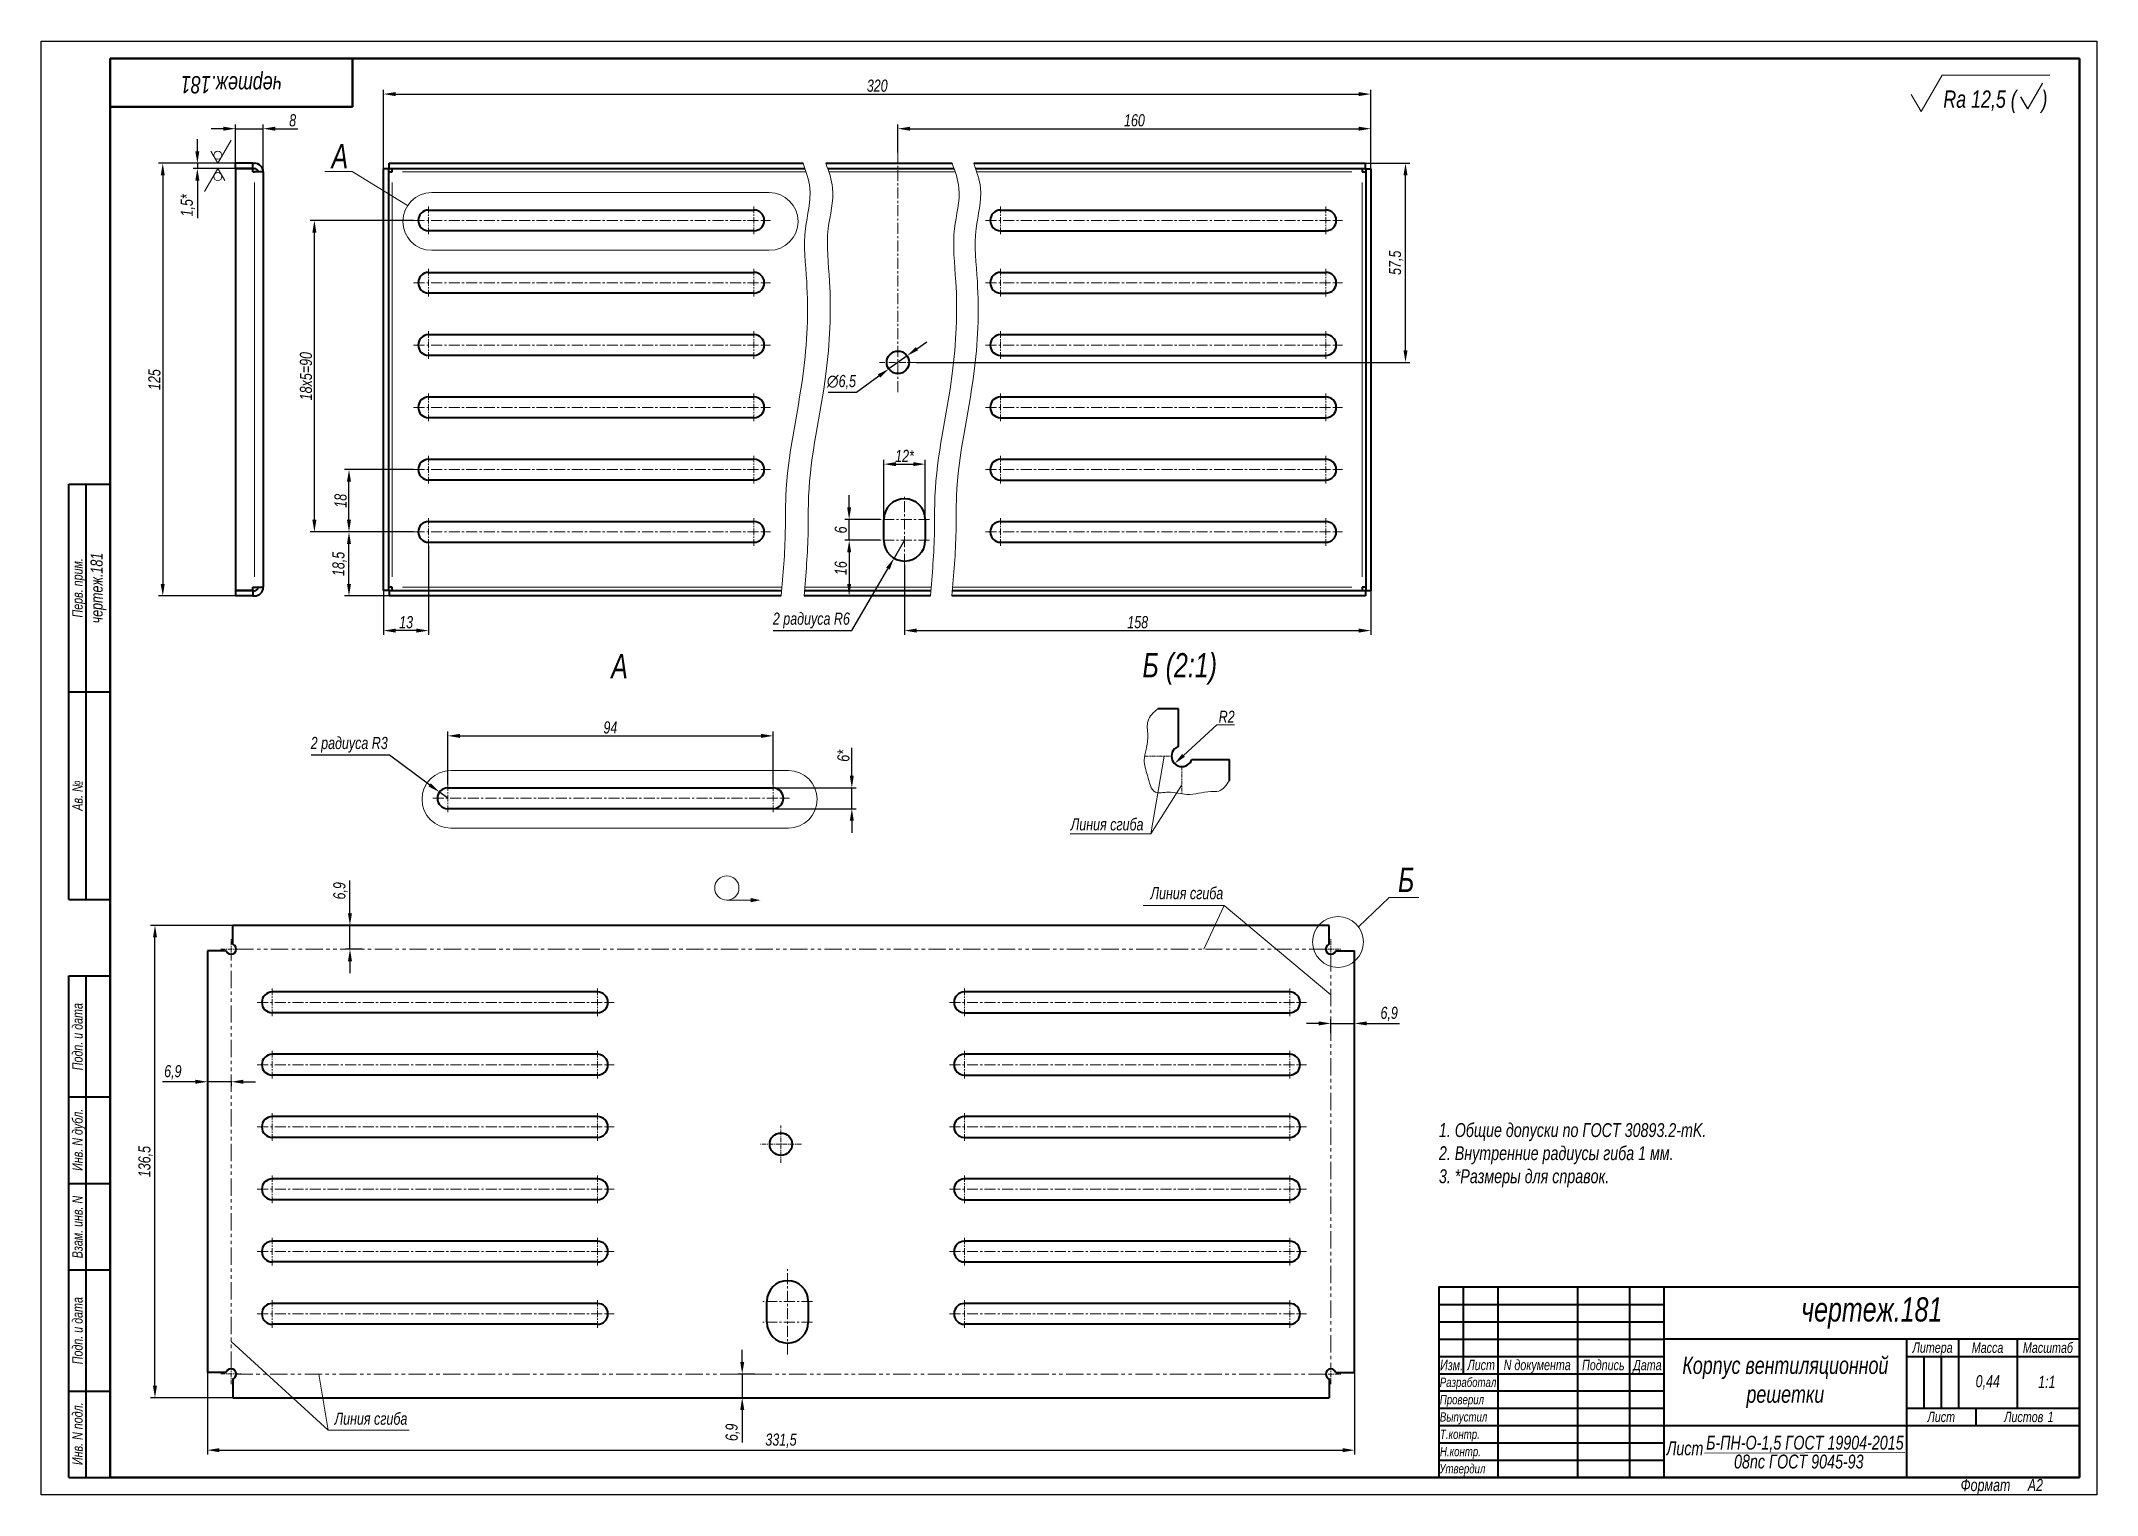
# Model space of a CAD drawing. Header units: millimetres. Extents: x 24199 to 24793, y 2132 to 2552.
import ezdxf

# ---------------------------------------------------------------- set-up
doc = ezdxf.new("R2010")
doc.units = ezdxf.units.MM
doc.linetypes.add('LT_04', pattern=[20, 10, -2, 2, -2, 2, -2])
doc.linetypes.add('LT_08', pattern=[10.16, 6.35, -1.27, 1.27, -1.27])
for name, color, linetype, lineweight in [('Layer_01', 3, 'Continuous', 13), ('Layer_02', 5, 'LT_04', 13), ('Layer_03', 7, 'Continuous', 40), ('Layer_05', 7, 'Continuous', 40), ('Layer_08', 1, 'Continuous', 15), ('Layer_09', 6, 'Continuous', 15), ('Layer_11', 6, 'Continuous', 15), ('Layer_17', 7, 'Continuous', 50)]:
    doc.layers.add(name, color=color, linetype=linetype, lineweight=lineweight)
doc.styles.add('Style_01', font='ARIALNI.TTF', dxfattribs={"width": 0.9, "height": 3.5})
doc.dimstyles.new('DimStyle_05', dxfattribs={"dimtxt": 3.5, "dimasz": 3.5, "dimexe": 1.25, "dimexo": 0, "dimtad": 1, "dimdec": 1, "dimtxsty": 'Style_01', "dimcen": 0, "dimazin": 3, "dimtfac": 1, "dimtdec": 1, "dimtmove": 0, "dimatfit": 3})
doc.dimstyles.new('DimStyle_13', dxfattribs={"dimtxt": 3.5, "dimasz": 3.5, "dimexe": 1.25, "dimexo": 0, "dimtad": 1, "dimdec": 1, "dimtxsty": 'Style_01', "dimcen": 0, "dimazin": 3, "dimtfac": 1, "dimtdec": 1, "dimtmove": 0, "dimatfit": 3})

msp = doc.modelspace()

# ---------------------------------------------------------------- texts
at = {"layer": 'Layer_01', "style": 'Style_01', "width": 0.9}
for s, height, p in [('Rа 12,5 (     )', 5, (24748.16, 2532.51)), ('А', 7, (24282.44, 2515)), ('А', 7, (24363.26, 2367.68)), (' Б (2:1)', 7, (24514.75, 2367.95)), ('Б', 7, (24590.6, 2305.93)), ('1:1', 3.5, (24775.56, 2162.66))]:
    msp.add_text(s, height=height, dxfattribs=at).set_placement(p)
at = {"layer": 'Layer_01', "linetype": 'Continuous', "lineweight": 25, "style": 'Style_01', "width": 0.9}
msp.add_text('1', height=3, dxfattribs=at).set_placement((24778.31, 2152.8))
at = {"layer": 'Layer_01', "attachment_point": 5, "style": 'Style_01'}
for insert, char_height, width, rotation in [((24253.53, 2539.91), 5, 70, 180), ((24215.09, 2393.76), 3.5, 60, 90)]:
    msp.add_mtext('чертеж.181', dxfattribs=dict(at, insert=insert, char_height=char_height, width=width, rotation=rotation))
at = {"layer": 'Layer_01', "style": 'Style_01'}
for s, insert, char_height, width, attachment_point in [('Линия сгиба', (24517.06, 2323.69), 3.5, 195.1382, 9), ('Линия сгиба', (24519.07, 2307.35), 3.5, 195.1382, 1), ('чертеж.181', (24727.49, 2184.29), 7, 120.08, 5), ('\\pxsm1,t0.11429;Корпус вентиляционной \\Pрешетки', (24702.52, 2164.28), 5, 68.8018, 5), ('0,44', (24761.01, 2164.28), 3.5, 17.0113, 5), ('Линия сгиба', (24304.35, 2155.53), 3.5, 195.1382, 3), ('Лист', (24668.2, 2147.21), 4, 80.4604, 1), ('Б-ПН-О-1,5 ГОСТ 19904-2015 ', (24679.63, 2148.84), 4, 80.4604, 1), ('08пс ГОСТ 9045-93', (24687.69, 2143.39), 4, 80.4604, 1)]:
    msp.add_mtext(s, dxfattribs=dict(at, insert=insert, char_height=char_height, width=width, attachment_point=attachment_point))
at = {"layer": 'Layer_01', "insert": (24602.41, 2220.61), "char_height": 4, "attachment_point": 7, "style": 'Style_01'}
msp.add_mtext_dynamic_manual_height_columns('1. Общие допуски по ГОСТ 30893.2-mK.\\P2. Внутренние радиусы гиба 1 мм.\\P3. *Размеры для справок.', width=195.1382, gutter_width=17.5, heights=[-18.65], dxfattribs=at)
at = {"layer": 'Layer_08', "ltscale": 0.5, "insert": (24541.09, 2356.57), "char_height": 3.5, "attachment_point": 5, "style": 'Style_01'}
msp.add_mtext('\\A1;R2', dxfattribs=at)

# ---------------------------------------------------------------- blocks, each defined once
blk = doc.blocks.new('Block_18')
at = {"layer": 'Layer_05', "linetype": 'Continuous'}
for p, q in [((8, 172), (8, 292)), ((8, 292), (20, 292)), ((13, 172), (13, 292)), ((8, 232), (20, 232)), ((8, 172), (20, 172)), ((8, 5), (8, 150)), ((8, 150), (20, 150)), ((13, 5), (13, 150)), ((8, 115), (20, 115)), ((8, 90), (20, 90)), ((8, 65), (20, 65)), ((403.88, 55.03), (468.92, 55.03)), ((403.88, 50.03), (468.92, 50.03)), ((403.88, 45.03), (468.92, 45.03)), ((543.97, 40.02), (543.97, 25.01)), ((548.97, 40.02), (548.97, 25.01)), ((8, 30), (20, 30)), ((403.88, 30.02), (468.92, 30.02)), ((403.88, 25.01), (468.92, 25.01)), ((403.88, 20.01), (468.92, 20.01)), ((403.88, 15.01), (468.92, 15.01)), ((403.88, 10), (468.92, 10)), ((8, 5), (20, 5))]:
    blk.add_line(p, q, dxfattribs=at)
for points in [[(589, 60.04), (403.88, 60.04), (403.88, 5)], [(410.88, 60.04), (410.88, 35.02)], [(420.89, 60.04), (420.89, 5)], [(443.9, 60.04), (443.9, 5)], [(458.91, 60.04), (458.91, 5)], [(468.92, 60.04), (468.92, 5)], [(589, 45.03), (468.92, 45.03)], [(538.97, 45.03), (538.97, 5)], [(553.98, 45.03), (553.98, 25.01)], [(570.99, 45.03), (570.99, 25.01)], [(570.99, 45.03), (570.99, 25.01)], [(403.88, 40.02), (468.92, 40.02)], [(538.97, 40.02), (589, 40.02)], [(403.88, 35.02), (468.92, 35.02)], [(538.97, 25.01), (589, 25.01)], [(558.98, 25.01), (558.98, 20.01)], [(468.92, 20.01), (589, 20.01)]]:
    blk.add_lwpolyline(points, dxfattribs=at)
at = {"layer": 'Layer_17', "lineweight": 25}
for p, q in [((0, 0), (0, 420)), ((0, 420), (594, 420)), ((594, 420), (594, 0)), ((594, 0), (0, 0))]:
    blk.add_line(p, q, dxfattribs=at)
at = {"layer": 'Layer_17'}
for p, q in [((589, 415), (20, 415)), ((20, 415), (20, 5)), ((90, 415), (90, 401)), ((589, 5), (589, 415)), ((20, 401), (90, 401)), ((20, 5), (589, 5))]:
    blk.add_line(p, q, dxfattribs=at)
at = {"layer": 'Layer_05', "linetype": 'Continuous', "lineweight": 25, "style": 'Style_01', "width": 0.9}
for s, p in [('Перв. прим.', (12, 253.48)), ('Ав. №', (12, 197.66)), ('Подп. и дата', (12, 122.68)), ('Инв. N дубл.', (12, 93.62)), ('Взам. инв. N', (11.99, 68.36)), ('Подп. и дата', (12, 37.74)), ('Инв. N подл.', (12, 8.63))]:
    blk.add_text(s, height=3, rotation=90, dxfattribs=at).set_placement(p)
at = {"layer": 'Layer_05', "linetype": 'Continuous', "style": 'Style_01', "width": 0.9}
for s, height, p in [('Литера', 3, (540.74, 41.06)), ('Масса', 3, (557.86, 41.03)), ('Масштаб', 3, (572.63, 41.03)), ('Изм.', 3, (404.23, 36.02)), ('Лист', 3, (412.11, 36.04)), ('N документа', 3, (422.61, 36.04)), ('Подпись', 3, (445.26, 36.02)), ('Дата', 3, (460.05, 36.01)), ('Разработал', 2.7, (404.14, 31.18)), ('Проверил', 2.7, (404.15, 26.17)), ('Выпустил', 2.7, (404.16, 21.19)), ('Лист ', 3, (545.05, 21.04)), ('Листов ', 3, (567.21, 21.04)), ('Т.контр.', 2.7, (404.19, 16.17)), ('Н.контр.', 2.7, (404.19, 11.17)), ('Утвердил', 2.7, (404.01, 6.22))]:
    blk.add_text(s, height=height, dxfattribs=at).set_placement(p)
at = {"layer": 'Layer_05', "linetype": 'Continuous', "insert": (554.64, 4.59), "char_height": 3.5, "width": 32.9515, "attachment_point": 1, "style": 'Style_01'}
blk.add_mtext('Формат     А2', dxfattribs=at)
blk = doc.blocks.new('*D436')
at = {"layer": 'Defpoints', "color": 0, "ltscale": 0.5, "transparency": 16777216}
for p in [(24313.62, 2334.8), (24316.02, 2333.01)]:
    blk.add_point(p, dxfattribs=at)
at = {"layer": 'Layer_08', "color": 0, "lineweight": -2, "ltscale": 0.5, "transparency": 16777216}
for p, q in [((24276.54, 2345.54), (24299.21, 2345.54)), ((24299.21, 2345.54), (24310.81, 2336.89)), ((24316.02, 2333.01), (24313.62, 2334.8))]:
    blk.add_line(p, q, dxfattribs=at)
at = {"layer": 'Layer_08', "color": 0, "ltscale": 0.5, "transparency": 16777216}
blk.add_solid([(24311.16, 2337.36), (24310.46, 2336.43), (24313.62, 2334.8)], dxfattribs=at)
at = {"layer": 'Layer_08', "color": 0, "ltscale": 0.5, "transparency": 16777216, "insert": (24287.56, 2348.46), "char_height": 3.5, "attachment_point": 5, "style": 'Style_01'}
blk.add_mtext('\\A1;2 радиуса R3', dxfattribs=at)
blk = doc.blocks.new('*D437')
at = {"layer": 'Defpoints', "color": 0, "ltscale": 0.5, "transparency": 16777216}
for p in [(24410.02, 2351.05), (24316.02, 2336.99), (24410.02, 2336.99)]:
    blk.add_point(p, dxfattribs=at)
at = {"layer": 'Layer_08', "color": 0, "lineweight": -2, "ltscale": 0.5, "transparency": 16777216}
for p, q in [((24316.02, 2336.99), (24316.02, 2352.3)), ((24410.02, 2336.99), (24410.02, 2352.3)), ((24319.52, 2351.05), (24406.52, 2351.05))]:
    blk.add_line(p, q, dxfattribs=at)
at = {"layer": 'Layer_08', "color": 0, "ltscale": 0.5, "transparency": 16777216}
for points in [[(24319.52, 2351.63), (24319.52, 2350.46), (24316.02, 2351.05)], [(24406.52, 2351.63), (24406.52, 2350.46), (24410.02, 2351.05)]]:
    blk.add_solid(points, dxfattribs=at)
at = {"layer": 'Layer_08', "color": 0, "ltscale": 0.5, "transparency": 16777216, "insert": (24363.02, 2353.46), "char_height": 3.5, "attachment_point": 5, "style": 'Style_01'}
blk.add_mtext('\\A1;94', dxfattribs=at)
blk = doc.blocks.new('*D438')
at = {"layer": 'Defpoints', "color": 0, "ltscale": 0.5, "transparency": 16777216}
for p in [(24246.57, 2207.8), (24578.06, 2208.61), (24578.06, 2144.68)]:
    blk.add_point(p, dxfattribs=at)
at = {"layer": 'Layer_08', "color": 0, "lineweight": -2, "ltscale": 0.5, "transparency": 16777216}
for p, q in [((24246.57, 2207.8), (24246.57, 2143.43)), ((24578.06, 2208.61), (24578.06, 2143.43)), ((24250.07, 2144.68), (24574.56, 2144.68))]:
    blk.add_line(p, q, dxfattribs=at)
at = {"layer": 'Layer_08', "color": 0, "ltscale": 0.5, "transparency": 16777216}
for points in [[(24250.07, 2145.26), (24250.07, 2144.1), (24246.57, 2144.68)], [(24574.56, 2145.26), (24574.56, 2144.1), (24578.06, 2144.68)]]:
    blk.add_solid(points, dxfattribs=at)
at = {"layer": 'Layer_08', "color": 0, "ltscale": 0.5, "transparency": 16777216, "insert": (24412.31, 2147.41), "char_height": 3.5, "attachment_point": 5, "style": 'Style_01'}
blk.add_mtext('331,5', dxfattribs=at)
blk = doc.blocks.new('*D439')
at = {"layer": 'Defpoints', "color": 0, "ltscale": 0.5, "transparency": 16777216}
for p in [(24231.43, 2296.3), (24320.45, 2296.3), (24349.04, 2159.8)]:
    blk.add_point(p, dxfattribs=at)
at = {"layer": 'Layer_08', "color": 0, "lineweight": -2, "ltscale": 0.5, "transparency": 16777216}
for p, q in [((24320.45, 2296.3), (24230.18, 2296.3)), ((24231.43, 2163.3), (24231.43, 2292.8)), ((24349.04, 2159.8), (24230.18, 2159.8))]:
    blk.add_line(p, q, dxfattribs=at)
at = {"layer": 'Layer_08', "color": 0, "ltscale": 0.5, "transparency": 16777216}
for points in [[(24230.85, 2292.8), (24232.02, 2292.8), (24231.43, 2296.3)], [(24230.85, 2163.3), (24232.02, 2163.3), (24231.43, 2159.8)]]:
    blk.add_solid(points, dxfattribs=at)
at = {"layer": 'Layer_08', "color": 0, "ltscale": 0.5, "transparency": 16777216, "insert": (24228.7, 2228.05), "char_height": 3.5, "attachment_point": 5, "rotation": 90, "style": 'Style_01'}
blk.add_mtext('136,5', dxfattribs=at)
blk = doc.blocks.new('*D440')
at = {"layer": 'Defpoints', "color": 0, "ltscale": 0.5, "transparency": 16777216}
for p in [(24287.77, 2296.3), (24289.76, 2296.3), (24291.27, 2289.44)]:
    blk.add_point(p, dxfattribs=at)
at = {"layer": 'Layer_08', "color": 0, "lineweight": -2, "ltscale": 0.5, "transparency": 16777216}
for p, q in [((24287.77, 2299.8), (24287.77, 2309.25)), ((24289.76, 2296.3), (24286.52, 2296.3)), ((24287.77, 2289.44), (24287.77, 2296.3)), ((24291.27, 2289.44), (24286.52, 2289.44)), ((24287.77, 2285.94), (24287.77, 2282.44))]:
    blk.add_line(p, q, dxfattribs=at)
at = {"layer": 'Layer_08', "color": 0, "ltscale": 0.5, "transparency": 16777216}
for points in [[(24287.19, 2299.8), (24288.35, 2299.8), (24287.77, 2296.3)], [(24287.19, 2285.94), (24288.35, 2285.94), (24287.77, 2289.44)]]:
    blk.add_solid(points, dxfattribs=at)
at = {"layer": 'Layer_08', "color": 0, "ltscale": 0.5, "transparency": 16777216, "insert": (24285.03, 2306.28), "char_height": 3.5, "attachment_point": 5, "rotation": 90, "style": 'Style_01'}
blk.add_mtext('6,9', dxfattribs=at)
blk = doc.blocks.new('*D441')
at = {"layer": 'Defpoints', "color": 0, "ltscale": 0.5, "transparency": 16777216}
for p in [(24571.19, 2265.16), (24578.06, 2267.97), (24578.06, 2265.89)]:
    blk.add_point(p, dxfattribs=at)
at = {"layer": 'Layer_08', "color": 0, "lineweight": -2, "ltscale": 0.5, "transparency": 16777216}
for p, q in [((24571.19, 2265.16), (24571.19, 2269.22)), ((24578.06, 2265.89), (24578.06, 2269.22)), ((24567.69, 2267.97), (24564.19, 2267.97)), ((24571.19, 2267.97), (24578.06, 2267.97)), ((24581.56, 2267.97), (24591.01, 2267.97))]:
    blk.add_line(p, q, dxfattribs=at)
at = {"layer": 'Layer_08', "color": 0, "ltscale": 0.5, "transparency": 16777216}
for points in [[(24567.69, 2268.55), (24567.69, 2267.39), (24571.19, 2267.97)], [(24581.56, 2268.55), (24581.56, 2267.39), (24578.06, 2267.97)]]:
    blk.add_solid(points, dxfattribs=at)
at = {"layer": 'Layer_08', "color": 0, "ltscale": 0.5, "transparency": 16777216, "insert": (24588.04, 2270.7), "char_height": 3.5, "attachment_point": 5, "style": 'Style_01'}
blk.add_mtext('6,9', dxfattribs=at)
blk = doc.blocks.new('*D442')
at = {"layer": 'Defpoints', "color": 0, "ltscale": 0.5, "transparency": 16777216}
for p in [(24404.72, 2166.68), (24401.11, 2159.8), (24404.18, 2159.8)]:
    blk.add_point(p, dxfattribs=at)
at = {"layer": 'Layer_08', "color": 0, "lineweight": -2, "ltscale": 0.5, "transparency": 16777216}
for p, q in [((24401.11, 2170.18), (24401.11, 2173.68)), ((24404.72, 2166.68), (24399.86, 2166.68)), ((24401.11, 2166.68), (24401.11, 2159.8)), ((24404.18, 2159.8), (24399.86, 2159.8)), ((24401.11, 2156.3), (24401.11, 2146.85))]:
    blk.add_line(p, q, dxfattribs=at)
at = {"layer": 'Layer_08', "color": 0, "ltscale": 0.5, "transparency": 16777216}
for points in [[(24400.53, 2170.18), (24401.7, 2170.18), (24401.11, 2166.68)], [(24400.53, 2156.3), (24401.7, 2156.3), (24401.11, 2159.8)]]:
    blk.add_solid(points, dxfattribs=at)
at = {"layer": 'Layer_08', "color": 0, "ltscale": 0.5, "transparency": 16777216, "insert": (24398.38, 2149.83), "char_height": 3.5, "attachment_point": 5, "rotation": 90, "style": 'Style_01'}
blk.add_mtext('6,9', dxfattribs=at)
blk = doc.blocks.new('*D443')
at = {"layer": 'Defpoints', "color": 0, "ltscale": 0.5, "transparency": 16777216}
for p in [(24253.44, 2251.32), (24246.57, 2251.14), (24253.44, 2251.12)]:
    blk.add_point(p, dxfattribs=at)
at = {"layer": 'Layer_08', "color": 0, "lineweight": -2, "ltscale": 0.5, "transparency": 16777216}
for p, q in [((24253.44, 2251.32), (24253.44, 2249.87)), ((24243.07, 2251.12), (24233.62, 2251.12)), ((24246.57, 2251.14), (24246.57, 2249.87)), ((24253.44, 2251.12), (24246.57, 2251.12)), ((24256.94, 2251.12), (24260.44, 2251.12))]:
    blk.add_line(p, q, dxfattribs=at)
at = {"layer": 'Layer_08', "color": 0, "ltscale": 0.5, "transparency": 16777216}
for points in [[(24243.07, 2251.7), (24243.07, 2250.53), (24246.57, 2251.12)], [(24256.94, 2251.7), (24256.94, 2250.53), (24253.44, 2251.12)]]:
    blk.add_solid(points, dxfattribs=at)
at = {"layer": 'Layer_08', "color": 0, "ltscale": 0.5, "transparency": 16777216, "insert": (24236.59, 2253.85), "char_height": 3.5, "attachment_point": 5, "style": 'Style_01'}
blk.add_mtext('6,9', dxfattribs=at)
blk = doc.blocks.new('*D444')
at = {"layer": 'Defpoints', "color": 0, "ltscale": 0.5, "transparency": 16777216}
for p in [(24582.76, 2536.46), (24297.49, 2510.98), (24582.76, 2509.98)]:
    blk.add_point(p, dxfattribs=at)
at = {"layer": 'Layer_08', "color": 0, "lineweight": -2, "ltscale": 0.5, "transparency": 16777216}
for p, q in [((24297.49, 2510.98), (24297.49, 2537.71)), ((24300.99, 2536.46), (24579.26, 2536.46)), ((24582.76, 2509.98), (24582.76, 2537.71))]:
    blk.add_line(p, q, dxfattribs=at)
at = {"layer": 'Layer_08', "color": 0, "ltscale": 0.5, "transparency": 16777216}
for points in [[(24300.99, 2537.04), (24300.99, 2535.88), (24297.49, 2536.46)], [(24579.26, 2537.04), (24579.26, 2535.88), (24582.76, 2536.46)]]:
    blk.add_solid(points, dxfattribs=at)
at = {"layer": 'Layer_08', "color": 0, "ltscale": 0.5, "transparency": 16777216, "insert": (24440.12, 2538.87), "char_height": 3.5, "attachment_point": 5, "style": 'Style_01'}
blk.add_mtext('320', dxfattribs=at)
blk = doc.blocks.new('*D435')
at = {"layer": 'Defpoints', "color": 0, "ltscale": 0.5, "transparency": 16777216}
for p in [(24582.76, 2526.46), (24446.11, 2519.57), (24582.76, 2514.86)]:
    blk.add_point(p, dxfattribs=at)
at = {"layer": 'Layer_08', "color": 0, "lineweight": -2, "ltscale": 0.5, "transparency": 16777216}
for p, q in [((24446.11, 2519.57), (24446.11, 2527.71)), ((24449.61, 2526.46), (24579.26, 2526.46)), ((24582.76, 2514.86), (24582.76, 2527.71))]:
    blk.add_line(p, q, dxfattribs=at)
at = {"layer": 'Layer_08', "color": 0, "ltscale": 0.5, "transparency": 16777216}
for points in [[(24449.61, 2527.04), (24449.61, 2525.88), (24446.11, 2526.46)], [(24579.26, 2527.04), (24579.26, 2525.88), (24582.76, 2526.46)]]:
    blk.add_solid(points, dxfattribs=at)
at = {"layer": 'Layer_08', "color": 0, "ltscale": 0.5, "transparency": 16777216, "insert": (24514.44, 2528.87), "char_height": 3.5, "attachment_point": 5, "style": 'Style_01'}
blk.add_mtext('160', dxfattribs=at)
blk = doc.blocks.new('*D445')
at = {"layer": 'Defpoints', "color": 0, "ltscale": 0.5, "transparency": 16777216}
for p in [(24576.78, 2516.46), (24592.76, 2516.46), (24451.46, 2458.96)]:
    blk.add_point(p, dxfattribs=at)
at = {"layer": 'Layer_08', "color": 0, "lineweight": -2, "ltscale": 0.5, "transparency": 16777216}
for p, q in [((24576.78, 2516.46), (24594.01, 2516.46)), ((24592.76, 2462.46), (24592.76, 2512.96)), ((24451.46, 2458.96), (24594.01, 2458.96))]:
    blk.add_line(p, q, dxfattribs=at)
at = {"layer": 'Layer_08', "color": 0, "ltscale": 0.5, "transparency": 16777216}
for points in [[(24592.18, 2512.96), (24593.35, 2512.96), (24592.76, 2516.46)], [(24592.18, 2462.46), (24593.35, 2462.46), (24592.76, 2458.96)]]:
    blk.add_solid(points, dxfattribs=at)
at = {"layer": 'Layer_08', "color": 0, "ltscale": 0.5, "transparency": 16777216, "insert": (24590.04, 2487.71), "char_height": 3.5, "attachment_point": 5, "rotation": 90, "style": 'Style_01'}
blk.add_mtext('57,5', dxfattribs=at)
blk = doc.blocks.new('*D446')
at = {"layer": 'Defpoints', "color": 0, "ltscale": 0.5, "transparency": 16777216}
for p in [(24448.75, 2460.85), (24443.47, 2457.06)]:
    blk.add_point(p, dxfattribs=at)
at = {"layer": 'Layer_08', "color": 0, "lineweight": -2, "ltscale": 0.5, "transparency": 16777216}
for p, q in [((24448.75, 2460.85), (24443.47, 2457.06)), ((24451.59, 2462.89), (24454.44, 2464.93)), ((24434.17, 2450.39), (24440.63, 2455.02)), ((24425.97, 2450.39), (24434.17, 2450.39))]:
    blk.add_line(p, q, dxfattribs=at)
at = {"layer": 'Layer_08', "color": 0, "ltscale": 0.5, "transparency": 16777216}
for points in [[(24451.25, 2463.37), (24451.93, 2462.42), (24448.75, 2460.85)], [(24440.29, 2455.5), (24440.97, 2454.55), (24443.47, 2457.06)]]:
    blk.add_solid(points, dxfattribs=at)
at = {"layer": 'Layer_08', "color": 0, "ltscale": 0.5, "transparency": 16777216, "insert": (24429.76, 2453.24), "char_height": 3.5, "attachment_point": 5, "style": 'Style_01'}
blk.add_mtext('\\A1;∅6,5', dxfattribs=at)
blk = doc.blocks.new('*D447')
at = {"layer": 'Defpoints', "color": 0, "ltscale": 0.5, "transparency": 16777216}
for p in [(24287.49, 2409.96), (24306.15, 2409.96), (24299.09, 2391.46)]:
    blk.add_point(p, dxfattribs=at)
at = {"layer": 'Layer_08', "color": 0, "lineweight": -2, "ltscale": 0.5, "transparency": 16777216}
for p, q in [((24306.15, 2409.96), (24286.24, 2409.96)), ((24287.49, 2394.96), (24287.49, 2406.46)), ((24299.09, 2391.46), (24286.24, 2391.46))]:
    blk.add_line(p, q, dxfattribs=at)
at = {"layer": 'Layer_08', "color": 0, "ltscale": 0.5, "transparency": 16777216}
for points in [[(24286.9, 2406.46), (24288.07, 2406.46), (24287.49, 2409.96)], [(24286.9, 2394.96), (24288.07, 2394.96), (24287.49, 2391.46)]]:
    blk.add_solid(points, dxfattribs=at)
at = {"layer": 'Layer_08', "color": 0, "ltscale": 0.5, "transparency": 16777216, "insert": (24284.75, 2400.71), "char_height": 3.5, "attachment_point": 5, "rotation": 90, "style": 'Style_01'}
blk.add_mtext('18,5', dxfattribs=at)
blk = doc.blocks.new('*D448')
at = {"layer": 'Defpoints', "color": 0, "ltscale": 0.5, "transparency": 16777216}
for p in [(24310.49, 2405.98), (24297.49, 2398.51), (24297.49, 2381.46)]:
    blk.add_point(p, dxfattribs=at)
at = {"layer": 'Layer_08', "color": 0, "lineweight": -2, "ltscale": 0.5, "transparency": 16777216}
for p, q in [((24310.49, 2405.98), (24310.49, 2380.21)), ((24297.49, 2398.51), (24297.49, 2380.21)), ((24306.99, 2381.46), (24300.99, 2381.46))]:
    blk.add_line(p, q, dxfattribs=at)
at = {"layer": 'Layer_08', "color": 0, "ltscale": 0.5, "transparency": 16777216}
for points in [[(24300.99, 2382.04), (24300.99, 2380.88), (24297.49, 2381.46)], [(24306.99, 2382.04), (24306.99, 2380.88), (24310.49, 2381.46)]]:
    blk.add_solid(points, dxfattribs=at)
at = {"layer": 'Layer_08', "color": 0, "ltscale": 0.5, "transparency": 16777216, "insert": (24303.99, 2383.87), "char_height": 3.5, "attachment_point": 5, "style": 'Style_01'}
blk.add_mtext('13', dxfattribs=at)
blk = doc.blocks.new('*D449')
at = {"layer": 'Defpoints', "color": 0, "ltscale": 0.5, "transparency": 16777216}
for p in [(24287.49, 2427.96), (24306.15, 2427.96), (24306.15, 2409.96)]:
    blk.add_point(p, dxfattribs=at)
at = {"layer": 'Layer_08', "color": 0, "lineweight": -2, "ltscale": 0.5, "transparency": 16777216}
for p, q in [((24306.15, 2427.96), (24286.24, 2427.96)), ((24287.49, 2413.46), (24287.49, 2424.46)), ((24306.15, 2409.96), (24286.24, 2409.96))]:
    blk.add_line(p, q, dxfattribs=at)
at = {"layer": 'Layer_08', "color": 0, "ltscale": 0.5, "transparency": 16777216}
for points in [[(24286.9, 2424.46), (24288.07, 2424.46), (24287.49, 2427.96)], [(24286.9, 2413.46), (24288.07, 2413.46), (24287.49, 2409.96)]]:
    blk.add_solid(points, dxfattribs=at)
at = {"layer": 'Layer_08', "color": 0, "ltscale": 0.5, "transparency": 16777216, "insert": (24285.07, 2418.96), "char_height": 3.5, "attachment_point": 5, "rotation": 90, "style": 'Style_01'}
blk.add_mtext('18', dxfattribs=at)
blk = doc.blocks.new('*D450')
at = {"layer": 'Defpoints', "color": 0, "ltscale": 0.5, "transparency": 16777216}
for p in [(24277.49, 2499.96), (24306.15, 2499.96), (24306.15, 2409.96)]:
    blk.add_point(p, dxfattribs=at)
at = {"layer": 'Layer_08', "color": 0, "lineweight": -2, "ltscale": 0.5, "transparency": 16777216}
for p, q in [((24306.15, 2499.96), (24276.24, 2499.96)), ((24277.49, 2413.46), (24277.49, 2496.46)), ((24306.15, 2409.96), (24276.24, 2409.96))]:
    blk.add_line(p, q, dxfattribs=at)
at = {"layer": 'Layer_08', "color": 0, "ltscale": 0.5, "transparency": 16777216}
for points in [[(24276.9, 2496.46), (24278.07, 2496.46), (24277.49, 2499.96)], [(24276.9, 2413.46), (24278.07, 2413.46), (24277.49, 2409.96)]]:
    blk.add_solid(points, dxfattribs=at)
at = {"layer": 'Layer_08', "color": 0, "ltscale": 0.5, "transparency": 16777216, "insert": (24275.07, 2454.96), "char_height": 3.5, "attachment_point": 5, "rotation": 90, "style": 'Style_01'}
blk.add_mtext('18x5=90', dxfattribs=at)
blk = doc.blocks.new('*D451')
at = {"layer": 'Defpoints', "color": 0, "ltscale": 0.5, "transparency": 16777216}
for p in [(24440.83, 2407.55), (24432.01, 2391.46), (24439.93, 2391.46)]:
    blk.add_point(p, dxfattribs=at)
at = {"layer": 'Layer_08', "color": 0, "lineweight": -2, "ltscale": 0.5, "transparency": 16777216}
for p, q in [((24440.83, 2407.55), (24430.76, 2407.55)), ((24432.01, 2404.05), (24432.01, 2394.96)), ((24439.93, 2391.46), (24430.76, 2391.46))]:
    blk.add_line(p, q, dxfattribs=at)
at = {"layer": 'Layer_08', "color": 0, "ltscale": 0.5, "transparency": 16777216}
for points in [[(24431.43, 2404.05), (24432.59, 2404.05), (24432.01, 2407.55)], [(24431.43, 2394.96), (24432.59, 2394.96), (24432.01, 2391.46)]]:
    blk.add_solid(points, dxfattribs=at)
at = {"layer": 'Layer_08', "color": 0, "ltscale": 0.5, "transparency": 16777216, "insert": (24429.6, 2399.5), "char_height": 3.5, "attachment_point": 5, "rotation": 90, "style": 'Style_01'}
blk.add_mtext('16', dxfattribs=at)
blk = doc.blocks.new('*D452')
at = {"layer": 'Defpoints', "color": 0, "ltscale": 0.5, "transparency": 16777216}
for p in [(24262.7, 2526.46), (24254.7, 2516.46), (24262.7, 2513.3)]:
    blk.add_point(p, dxfattribs=at)
at = {"layer": 'Layer_08', "color": 0, "lineweight": -2, "ltscale": 0.5, "transparency": 16777216}
for p, q in [((24251.2, 2526.46), (24247.7, 2526.46)), ((24254.7, 2516.46), (24254.7, 2527.71)), ((24254.7, 2526.46), (24262.7, 2526.46)), ((24262.7, 2513.3), (24262.7, 2527.71)), ((24266.2, 2526.46), (24272.72, 2526.46))]:
    blk.add_line(p, q, dxfattribs=at)
at = {"layer": 'Layer_08', "color": 0, "ltscale": 0.5, "transparency": 16777216}
for points in [[(24251.2, 2527.04), (24251.2, 2525.88), (24254.7, 2526.46)], [(24266.2, 2527.04), (24266.2, 2525.88), (24262.7, 2526.46)]]:
    blk.add_solid(points, dxfattribs=at)
at = {"layer": 'Layer_08', "color": 0, "ltscale": 0.5, "transparency": 16777216, "insert": (24271.21, 2528.87), "char_height": 3.5, "attachment_point": 5, "style": 'Style_01'}
blk.add_mtext('8', dxfattribs=at)
blk = doc.blocks.new('*D453')
at = {"layer": 'Defpoints', "color": 0, "ltscale": 0.5, "transparency": 16777216}
for p in [(24243.68, 2514.96), (24254.7, 2516.46), (24254.7, 2514.96)]:
    blk.add_point(p, dxfattribs=at)
at = {"layer": 'Layer_08', "color": 0, "lineweight": -2, "ltscale": 0.5, "transparency": 16777216}
for p, q in [((24243.68, 2519.96), (24243.68, 2523.46)), ((24254.7, 2516.46), (24242.43, 2516.46)), ((24254.7, 2514.96), (24242.43, 2514.96)), ((24243.68, 2516.46), (24243.68, 2514.96)), ((24243.68, 2511.46), (24243.68, 2500.65))]:
    blk.add_line(p, q, dxfattribs=at)
at = {"layer": 'Layer_08', "color": 0, "ltscale": 0.5, "transparency": 16777216}
for points in [[(24243.09, 2519.96), (24244.26, 2519.96), (24243.68, 2516.46)], [(24243.09, 2511.46), (24244.26, 2511.46), (24243.68, 2514.96)]]:
    blk.add_solid(points, dxfattribs=at)
at = {"layer": 'Layer_08', "color": 0, "ltscale": 0.5, "transparency": 16777216, "insert": (24240.94, 2504.3), "char_height": 3.5, "attachment_point": 5, "rotation": 90, "style": 'Style_01'}
blk.add_mtext('1,5*', dxfattribs=at)
blk = doc.blocks.new('*D454')
at = {"layer": 'Defpoints', "color": 0, "ltscale": 0.5, "transparency": 16777216}
for p in [(24254.7, 2516.46), (24233.68, 2391.46), (24254.7, 2391.46)]:
    blk.add_point(p, dxfattribs=at)
at = {"layer": 'Layer_08', "color": 0, "lineweight": -2, "ltscale": 0.5, "transparency": 16777216}
for p, q in [((24254.7, 2516.46), (24232.43, 2516.46)), ((24233.68, 2512.96), (24233.68, 2394.96)), ((24254.7, 2391.46), (24232.43, 2391.46))]:
    blk.add_line(p, q, dxfattribs=at)
at = {"layer": 'Layer_08', "color": 0, "ltscale": 0.5, "transparency": 16777216}
for points in [[(24233.09, 2512.96), (24234.26, 2512.96), (24233.68, 2516.46)], [(24233.09, 2394.96), (24234.26, 2394.96), (24233.68, 2391.46)]]:
    blk.add_solid(points, dxfattribs=at)
at = {"layer": 'Layer_08', "color": 0, "ltscale": 0.5, "transparency": 16777216, "insert": (24231.27, 2453.96), "char_height": 3.5, "attachment_point": 5, "rotation": 90, "style": 'Style_01'}
blk.add_mtext('125', dxfattribs=at)
blk = doc.blocks.new('*D455')
at = {"layer": 'Defpoints', "color": 0, "ltscale": 0.5, "transparency": 16777216}
for p in [(24432.01, 2413.55), (24440.83, 2413.55), (24440.83, 2407.55)]:
    blk.add_point(p, dxfattribs=at)
at = {"layer": 'Layer_08', "color": 0, "lineweight": -2, "ltscale": 0.5, "transparency": 16777216}
for p, q in [((24432.01, 2417.05), (24432.01, 2420.55)), ((24440.83, 2413.55), (24430.76, 2413.55)), ((24432.01, 2407.55), (24432.01, 2413.55)), ((24440.83, 2407.55), (24430.76, 2407.55)), ((24432.01, 2404.05), (24432.01, 2400.55))]:
    blk.add_line(p, q, dxfattribs=at)
at = {"layer": 'Layer_08', "color": 0, "ltscale": 0.5, "transparency": 16777216}
for points in [[(24431.43, 2417.05), (24432.59, 2417.05), (24432.01, 2413.55)], [(24431.43, 2404.05), (24432.59, 2404.05), (24432.01, 2407.55)]]:
    blk.add_solid(points, dxfattribs=at)
at = {"layer": 'Layer_08', "color": 0, "ltscale": 0.5, "transparency": 16777216, "insert": (24429.6, 2410.55), "char_height": 3.5, "attachment_point": 5, "rotation": 90, "style": 'Style_01'}
blk.add_mtext('6', dxfattribs=at)
blk = doc.blocks.new('*D456')
at = {"layer": 'Defpoints', "color": 0, "ltscale": 0.5, "transparency": 16777216}
for p in [(24454.01, 2429.55), (24442.01, 2409.17), (24454.01, 2410.55)]:
    blk.add_point(p, dxfattribs=at)
at = {"layer": 'Layer_08', "color": 0, "lineweight": -2, "ltscale": 0.5, "transparency": 16777216}
for p, q in [((24442.01, 2409.17), (24442.01, 2430.8)), ((24445.51, 2429.55), (24450.51, 2429.55)), ((24454.01, 2410.55), (24454.01, 2430.8))]:
    blk.add_line(p, q, dxfattribs=at)
at = {"layer": 'Layer_08', "color": 0, "ltscale": 0.5, "transparency": 16777216}
for points in [[(24445.51, 2430.13), (24445.51, 2428.97), (24442.01, 2429.55)], [(24450.51, 2430.13), (24450.51, 2428.97), (24454.01, 2429.55)]]:
    blk.add_solid(points, dxfattribs=at)
at = {"layer": 'Layer_08', "color": 0, "ltscale": 0.5, "transparency": 16777216, "insert": (24448.01, 2431.93), "char_height": 3.5, "attachment_point": 5, "style": 'Style_01'}
blk.add_mtext('12*', dxfattribs=at)
blk = doc.blocks.new('*D457')
at = {"layer": 'Defpoints', "color": 0, "ltscale": 0.5, "transparency": 16777216}
for p in [(24448.01, 2400.46), (24582.76, 2397.07), (24582.76, 2381.46)]:
    blk.add_point(p, dxfattribs=at)
at = {"layer": 'Layer_08', "color": 0, "lineweight": -2, "ltscale": 0.5, "transparency": 16777216}
for p, q in [((24448.01, 2400.46), (24448.01, 2380.21)), ((24582.76, 2397.07), (24582.76, 2380.21)), ((24451.51, 2381.46), (24579.26, 2381.46))]:
    blk.add_line(p, q, dxfattribs=at)
at = {"layer": 'Layer_08', "color": 0, "ltscale": 0.5, "transparency": 16777216}
for points in [[(24451.51, 2382.04), (24451.51, 2380.88), (24448.01, 2381.46)], [(24579.26, 2382.04), (24579.26, 2380.88), (24582.76, 2381.46)]]:
    blk.add_solid(points, dxfattribs=at)
at = {"layer": 'Layer_08', "color": 0, "ltscale": 0.5, "transparency": 16777216, "insert": (24515.39, 2383.87), "char_height": 3.5, "attachment_point": 5, "style": 'Style_01'}
blk.add_mtext('158', dxfattribs=at)
blk = doc.blocks.new('*D434')
at = {"layer": 'Defpoints', "color": 0, "ltscale": 0.5, "transparency": 16777216}
for p in [(24448.01, 2407.55), (24444.98, 2402.37)]:
    blk.add_point(p, dxfattribs=at)
at = {"layer": 'Layer_08', "color": 0, "lineweight": -2, "ltscale": 0.5, "transparency": 16777216}
for p, q in [((24448.01, 2407.55), (24444.98, 2402.37)), ((24432.75, 2381.46), (24443.22, 2399.35)), ((24410.04, 2381.46), (24432.75, 2381.46))]:
    blk.add_line(p, q, dxfattribs=at)
at = {"layer": 'Layer_08', "color": 0, "ltscale": 0.5, "transparency": 16777216}
blk.add_solid([(24442.71, 2399.64), (24443.72, 2399.06), (24444.98, 2402.37)], dxfattribs=at)
at = {"layer": 'Layer_08', "color": 0, "ltscale": 0.5, "transparency": 16777216, "insert": (24421.09, 2384.38), "char_height": 3.5, "attachment_point": 5, "style": 'Style_01'}
blk.add_mtext('\\A1;2 радиуса R6', dxfattribs=at)
blk = doc.blocks.new('*D482')
at = {"layer": 'Defpoints', "color": 0, "ltscale": 0.5, "transparency": 16777216}
for p in [(24410.02, 2336.01), (24410.02, 2330.01), (24432.78, 2330.01)]:
    blk.add_point(p, dxfattribs=at)
at = {"layer": 'Layer_08', "color": 0, "lineweight": -2, "ltscale": 0.5, "transparency": 16777216}
for p, q in [((24432.78, 2339.51), (24432.78, 2347.54)), ((24410.02, 2336.01), (24434.03, 2336.01)), ((24432.78, 2330.01), (24432.78, 2336.01)), ((24410.02, 2330.01), (24434.03, 2330.01)), ((24432.78, 2326.51), (24432.78, 2323.01))]:
    blk.add_line(p, q, dxfattribs=at)
at = {"layer": 'Layer_08', "color": 0, "ltscale": 0.5, "transparency": 16777216}
for points in [[(24432.19, 2339.51), (24433.36, 2339.51), (24432.78, 2336.01)], [(24432.19, 2326.51), (24433.36, 2326.51), (24432.78, 2330.01)]]:
    blk.add_solid(points, dxfattribs=at)
at = {"layer": 'Layer_08', "color": 0, "ltscale": 0.5, "transparency": 16777216, "insert": (24430.37, 2345.28), "char_height": 3.5, "attachment_point": 5, "rotation": 90, "style": 'Style_01'}
blk.add_mtext('6*', dxfattribs=at)

# ---------------------------------------------------------------- dimensions: what is measured, and where the dimension line sits
at = {"layer": 'Layer_08', "ltscale": 0.5}
for base, p1, p2, text, dimstyle, picture, middle in [((24582.76, 2536.46), (24297.49, 2510.98), (24582.76, 2509.98), '320', 'DimStyle_05', '*D444', (24440.12, 2536.46)), ((24582.76, 2526.46), (24446.11, 2519.57), (24582.76, 2514.86), '160', 'DimStyle_05', '*D435', (24514.44, 2526.46)), ((24454.01, 2429.55), (24442.01, 2409.17), (24454.01, 2410.55), '<>*', 'DimStyle_05', '*D456', (24448.01, 2429.55)), ((24410.02, 2351.05), (24316.02, 2336.99), (24410.02, 2336.99), '94', 'DimStyle_13', '*D437', (24363.02, 2351.05))]:
    dim = msp.add_linear_dim(base=base, p1=p1, p2=p2, text=text, dimstyle=dimstyle, dxfattribs=at)
    dim.commit()
    dim.dimension.update_dxf_attribs({"geometry": picture, "text_midpoint": middle, "dimtype": 160})
for base, p1, p2, picture, middle in [((24262.7, 2526.46), (24254.7, 2516.46), (24262.7, 2513.3), '*D452', (24271.21, 2526.46)), ((24578.06, 2267.97), (24571.19, 2265.16), (24578.06, 2265.89), '*D441', (24588.04, 2267.97)), ((24253.44, 2251.12), (24246.57, 2251.14), (24253.44, 2251.32), '*D443', (24236.59, 2251.12)), ((24578.06, 2144.68), (24246.57, 2207.8), (24578.06, 2208.61), '*D438', (24412.31, 2144.68))]:
    dim = msp.add_linear_dim(base=base, p1=p1, p2=p2, dimstyle='DimStyle_05', dxfattribs=at)
    dim.commit()
    dim.dimension.update_dxf_attribs({"geometry": picture, "text_midpoint": middle, "dimtype": 160})
for base, p1, p2, text, picture, middle in [((24243.68, 2514.96), (24254.7, 2516.46), (24254.7, 2514.96), '<>*', '*D453', (24240.94, 2504.3)), ((24277.49, 2499.96), (24306.15, 2409.96), (24306.15, 2499.96), '18x5=<>', '*D450', (24275.07, 2454.96))]:
    dim = msp.add_linear_dim(base=base, p1=p1, p2=p2, angle=90, text=text, dimstyle='DimStyle_05', dxfattribs=at)
    dim.commit()
    dim.dimension.update_dxf_attribs({"geometry": picture, "text_midpoint": middle})
for base, p1, p2, picture, middle in [((24233.68, 2391.46), (24254.7, 2516.46), (24254.7, 2391.46), '*D454', (24231.27, 2453.96)), ((24592.76, 2516.46), (24451.46, 2458.96), (24576.78, 2516.46), '*D445', (24590.04, 2487.71)), ((24287.49, 2427.96), (24306.15, 2409.96), (24306.15, 2427.96), '*D449', (24285.07, 2418.96)), ((24432.01, 2413.55), (24440.83, 2407.55), (24440.83, 2413.55), '*D455', (24429.6, 2410.55)), ((24287.49, 2409.96), (24299.09, 2391.46), (24306.15, 2409.96), '*D447', (24284.75, 2400.71))]:
    dim = msp.add_linear_dim(base=base, p1=p1, p2=p2, angle=90, dimstyle='DimStyle_05', dxfattribs=at)
    dim.commit()
    dim.dimension.update_dxf_attribs({"geometry": picture, "text_midpoint": middle})
dim = msp.add_diameter_dim_2p(p1=(24448.75, 2460.85), p2=(24443.47, 2457.06), dimstyle='DimStyle_13', dxfattribs=at)
dim.commit()
dim.dimension.update_dxf_attribs({"geometry": '*D446', "text_midpoint": (24429.76, 2453.24)})
dim = msp.add_linear_dim(base=(24297.49, 2381.46), p1=(24310.49, 2405.98), p2=(24297.49, 2398.51), dimstyle='DimStyle_05', dxfattribs=at)
dim.commit()
dim.dimension.update_dxf_attribs({"geometry": '*D448', "text_midpoint": (24303.99, 2383.87)})
for center, mpoint, text, picture, middle in [((24448.01, 2407.55), (24444.98, 2402.37), '2 радиуса <>', '*D434', (24421.09, 2381.46)), ((24316.02, 2333.01), (24313.62, 2334.8), '2 радиуса R3', '*D436', (24287.56, 2345.54))]:
    dim = msp.add_radius_dim(center=center, mpoint=mpoint, text=text, dimstyle='DimStyle_13', dxfattribs=at)
    dim.commit()
    dim.dimension.update_dxf_attribs({"geometry": picture, "text_midpoint": middle, "dimtype": 164})
for base, p1, p2, text, picture, middle in [((24432.01, 2391.46), (24440.83, 2407.55), (24439.93, 2391.46), '16', '*D451', (24432.01, 2399.5)), ((24432.78, 2330.01), (24410.02, 2336.01), (24410.02, 2330.01), '<>*', '*D482', (24432.78, 2345.28))]:
    dim = msp.add_linear_dim(base=base, p1=p1, p2=p2, angle=90, text=text, dimstyle='DimStyle_05', dxfattribs=at)
    dim.commit()
    dim.dimension.update_dxf_attribs({"geometry": picture, "text_midpoint": middle, "dimtype": 160})
dim = msp.add_linear_dim(base=(24582.76, 2381.46), p1=(24448.01, 2400.46), p2=(24582.76, 2397.07), text='158', dimstyle='DimStyle_05', dxfattribs=at)
dim.commit()
dim.dimension.update_dxf_attribs({"geometry": '*D457', "text_midpoint": (24515.39, 2383.87)})
for base, p1, p2, picture, middle in [((24287.77, 2296.3), (24291.27, 2289.44), (24289.76, 2296.3), '*D440', (24287.77, 2306.28)), ((24231.43, 2296.3), (24349.04, 2159.8), (24320.45, 2296.3), '*D439', (24231.43, 2228.05)), ((24401.11, 2159.8), (24404.72, 2166.68), (24404.18, 2159.8), '*D442', (24401.11, 2149.83))]:
    dim = msp.add_linear_dim(base=base, p1=p1, p2=p2, angle=90, dimstyle='DimStyle_05', dxfattribs=at)
    dim.commit()
    dim.dimension.update_dxf_attribs({"geometry": picture, "text_midpoint": middle, "dimtype": 160})

# ---------------------------------------------------------------- linework, layer by layer
at = {"layer": 'Layer_01', "lineweight": 13, "ltscale": 0.303109}
msp.add_line((24741.73, 2531.45), (24747.79, 2541.95), dxfattribs=at)
msp.add_line((24741.73, 2531.45), (24747.79, 2541.95), dxfattribs=at)
msp.add_line((24741.73, 2531.45), (24747.79, 2541.95), dxfattribs=at)
at = {"layer": 'Layer_01', "lineweight": 30}
for q in [(24776.91, 2539.7), (24776.91, 2539.7), (24776.91, 2539.7), (24776.91, 2539.7), (24770.56, 2535.7), (24770.56, 2535.7), (24770.56, 2535.7), (24770.56, 2535.7)]:
    msp.add_line((24772.58, 2532.2), q, dxfattribs=at)
at = {"layer": 'Layer_01', "lineweight": 13, "ltscale": 0.141451}
msp.add_line((24741.73, 2531.45), (24738.9, 2536.35), dxfattribs=at)
msp.add_line((24741.73, 2531.45), (24738.9, 2536.35), dxfattribs=at)
msp.add_line((24741.73, 2531.45), (24738.9, 2536.35), dxfattribs=at)
at = {"layer": 'Layer_01'}
for p, q in [((24396.66, 2303.59), (24403.57, 2303.58)), ((24396.66, 2303.59), (24403.57, 2303.58)), ((24679.11, 2143.78), (24737.03, 2143.96))]:
    msp.add_line(p, q, dxfattribs=at)
msp.add_circle((24396.66, 2307.1), 3.51, dxfattribs=at)
msp.add_circle((24396.66, 2307.1), 3.51, dxfattribs=at)
msp.add_solid([(24403.57, 2302.97), (24406.39, 2303.58), (24403.57, 2304.2)], dxfattribs=at)
msp.add_solid([(24403.57, 2302.97), (24406.39, 2303.58), (24403.57, 2304.2)], dxfattribs=at)
at = {"layer": 'Layer_02', "ltscale": 0.1}
for p, q in [((24517.39, 2345.14), (24525.16, 2345.14)), ((24528.15, 2342.16), (24528.15, 2334.29))]:
    msp.add_line(p, q, dxfattribs=at)
at = {"layer": 'Layer_02', "ltscale": 0.5}
for p, q in [((24253.44, 2168.19), (24253.44, 2287.94)), ((24254.93, 2289.44), (24569.69, 2289.43)), ((24571.19, 2287.94), (24571.19, 2168.18)), ((24569.7, 2166.68), (24254.94, 2166.68))]:
    msp.add_line(p, q, dxfattribs=at)
at = {"layer": 'Layer_03'}
for p, q in [((24259.7, 2516.46), (24254.7, 2516.46)), ((24254.7, 2514.96), (24254.7, 2516.46)), ((24259.7, 2514.96), (24254.7, 2514.96)), ((24254.7, 2514.86), (24254.7, 2393.06)), ((24259.7, 2514.86), (24254.7, 2514.86)), ((24259.7, 2514.96), (24259.7, 2516.46)), ((24259.7, 2516.46), (24260.2, 2516.46)), ((24259.7, 2514.96), (24260.2, 2514.96)), ((24259.7, 2513.96), (24259.7, 2514.86)), ((24259.7, 2513.96), (24260.2, 2513.96)), ((24262.7, 2513.96), (24260.2, 2513.96)), ((24262.7, 2513.96), (24262.7, 2393.96)), ((24297.49, 2393.06), (24297.49, 2514.86)), ((24298.99, 2514.86), (24297.49, 2514.86)), ((24298.99, 2393.06), (24298.99, 2514.86)), ((24298.99, 2513.96), (24299.99, 2513.96)), ((24299.09, 2514.96), (24299.09, 2516.46)), ((24299.09, 2516.46), (24418.68, 2516.46)), ((24299.09, 2514.96), (24419.22, 2514.96)), ((24299.99, 2513.96), (24299.99, 2514.96)), ((24425.27, 2516.46), (24461.77, 2516.46)), ((24425.81, 2514.96), (24462.31, 2514.96)), ((24468, 2516.46), (24581.16, 2516.46)), ((24468.54, 2514.96), (24581.16, 2514.96)), ((24580.26, 2514.96), (24580.26, 2513.96)), ((24580.26, 2513.96), (24581.26, 2513.96)), ((24581.16, 2514.96), (24581.16, 2516.46)), ((24581.26, 2514.86), (24581.26, 2393.06)), ((24581.26, 2514.86), (24582.76, 2514.86)), ((24582.76, 2514.86), (24582.76, 2393.06)), ((24310.49, 2502.96), (24404.49, 2502.96)), ((24475.76, 2502.96), (24569.76, 2502.96)), ((24404.49, 2496.96), (24310.49, 2496.96)), ((24475.76, 2496.96), (24569.76, 2496.96)), ((24310.49, 2484.96), (24404.49, 2484.96)), ((24475.76, 2484.96), (24569.76, 2484.96)), ((24404.49, 2478.96), (24310.49, 2478.96)), ((24475.76, 2478.96), (24569.76, 2478.96)), ((24310.49, 2466.96), (24404.49, 2466.96)), ((24475.76, 2466.96), (24569.76, 2466.96)), ((24404.49, 2460.96), (24310.49, 2460.96)), ((24475.76, 2460.96), (24569.76, 2460.96)), ((24310.49, 2448.96), (24404.49, 2448.96)), ((24475.76, 2448.96), (24569.76, 2448.96)), ((24404.49, 2442.96), (24310.49, 2442.96)), ((24475.76, 2442.96), (24569.76, 2442.96)), ((24310.49, 2430.96), (24404.49, 2430.96)), ((24475.76, 2430.96), (24569.76, 2430.96)), ((24404.49, 2424.96), (24310.49, 2424.96)), ((24475.76, 2424.96), (24569.76, 2424.96)), ((24310.49, 2412.96), (24404.49, 2412.96)), ((24442.01, 2407.55), (24442.01, 2413.55)), ((24454.01, 2413.55), (24454.01, 2407.55)), ((24475.76, 2412.96), (24569.76, 2412.96)), ((24310.49, 2406.96), (24404.49, 2406.96)), ((24475.76, 2406.96), (24569.76, 2406.96)), ((24259.7, 2393.96), (24260.2, 2393.96)), ((24259.7, 2393.06), (24259.7, 2393.96)), ((24260.2, 2393.96), (24262.7, 2393.96)), ((24299.99, 2393.96), (24298.99, 2393.96)), ((24299.99, 2392.96), (24299.99, 2393.96)), ((24581.26, 2393.96), (24580.26, 2393.96)), ((24580.26, 2393.96), (24580.26, 2392.96)), ((24259.7, 2393.06), (24254.7, 2393.06)), ((24254.7, 2392.96), (24254.7, 2391.46)), ((24259.7, 2392.96), (24254.7, 2392.96)), ((24259.7, 2391.46), (24254.7, 2391.46)), ((24259.7, 2392.96), (24259.7, 2391.46)), ((24259.7, 2392.96), (24260.2, 2392.96)), ((24259.7, 2391.46), (24260.2, 2391.46)), ((24298.99, 2393.06), (24297.49, 2393.06)), ((24299.09, 2392.96), (24299.09, 2391.46)), ((24412.53, 2392.96), (24299.09, 2392.96)), ((24412.4, 2391.46), (24299.09, 2391.46)), ((24455.49, 2391.46), (24418.99, 2391.46)), ((24455.61, 2392.96), (24419.11, 2392.96)), ((24581.16, 2391.46), (24461.72, 2391.46)), ((24581.16, 2392.96), (24461.85, 2392.96)), ((24581.16, 2392.96), (24581.16, 2391.46)), ((24581.26, 2393.06), (24582.76, 2393.06)), ((24527.2, 2358.88), (24521.17, 2358.88)), ((24527.21, 2348.01), (24527.2, 2358.88)), ((24531, 2344.19), (24541.9, 2344.19)), ((24541.9, 2338.14), (24541.9, 2344.19)), ((24316.02, 2336.01), (24410.02, 2336.01)), ((24410.02, 2330.01), (24316.02, 2330.01)), ((24253.91, 2290.86), (24253.91, 2296.3)), ((24570.71, 2296.3), (24253.91, 2296.3)), ((24570.72, 2290.86), (24570.71, 2296.3)), ((24252.01, 2288.96), (24246.57, 2288.95)), ((24246.57, 2288.95), (24246.57, 2167.15)), ((24572.61, 2288.95), (24578.06, 2288.95)), ((24578.06, 2167.15), (24578.06, 2288.95)), ((24359.31, 2277.05), (24265.31, 2277.05)), ((24559.31, 2277.05), (24465.31, 2277.05)), ((24359.31, 2271.05), (24265.31, 2271.05)), ((24465.31, 2271.05), (24559.31, 2271.05)), ((24359.31, 2259.05), (24265.31, 2259.05)), ((24559.31, 2259.05), (24465.31, 2259.05)), ((24359.31, 2253.05), (24265.31, 2253.05)), ((24465.31, 2253.05), (24559.31, 2253.05)), ((24359.31, 2241.05), (24265.31, 2241.05)), ((24559.31, 2241.05), (24465.31, 2241.05)), ((24359.31, 2235.05), (24265.31, 2235.05)), ((24465.31, 2235.05), (24559.31, 2235.05)), ((24359.31, 2223.05), (24265.31, 2223.05)), ((24559.31, 2223.05), (24465.31, 2223.05)), ((24359.31, 2217.05), (24265.31, 2217.05)), ((24465.31, 2217.05), (24559.31, 2217.05)), ((24359.31, 2205.05), (24265.31, 2205.05)), ((24559.31, 2205.05), (24465.31, 2205.05)), ((24359.31, 2199.05), (24265.31, 2199.05)), ((24465.31, 2199.05), (24559.31, 2199.05)), ((24359.31, 2187.05), (24265.31, 2187.05)), ((24408.21, 2181.64), (24408.21, 2187.64)), ((24420.21, 2187.64), (24420.21, 2181.64)), ((24559.31, 2187.05), (24465.31, 2187.05)), ((24359.31, 2181.05), (24265.31, 2181.05)), ((24559.31, 2181.05), (24465.31, 2181.05)), ((24252.01, 2167.15), (24246.57, 2167.15)), ((24253.91, 2165.27), (24253.91, 2159.8)), ((24570.71, 2165.26), (24570.71, 2159.8)), ((24572.62, 2167.15), (24578.06, 2167.15)), ((24253.91, 2159.8), (24570.71, 2159.8))]:
    msp.add_line(p, q, dxfattribs=at)
for centre in [(24446.11, 2458.96), (24412.31, 2233.05)]:
    msp.add_circle(centre, 3.25, dxfattribs=at)
for centre, radius, start, end in [((24260.2, 2513.96), 2.5, 0, 90), ((24260.2, 2513.96), 1, 0, 90), ((24310.49, 2499.96), 3, 90, 270), ((24404.49, 2499.96), 3, 270, 90), ((24475.76, 2499.96), 3, 90, 270), ((24569.76, 2499.96), 3, 270, 90), ((24310.49, 2481.96), 3, 90, 270), ((24404.49, 2481.96), 3, 270, 90), ((24475.76, 2481.96), 3, 90, 270), ((24569.76, 2481.96), 3, 270, 90), ((24310.49, 2463.96), 3, 90, 270), ((24404.49, 2463.96), 3, 270, 90), ((24475.76, 2463.96), 3, 90, 270), ((24569.76, 2463.96), 3, 270, 90), ((24310.49, 2445.96), 3, 90, 270), ((24404.49, 2445.96), 3, 270, 90), ((24475.76, 2445.96), 3, 90, 270), ((24569.76, 2445.96), 3, 270, 90), ((24310.49, 2427.96), 3, 90, 270), ((24404.49, 2427.96), 3, 270, 90), ((24475.76, 2427.96), 3, 90, 270), ((24569.76, 2427.96), 3, 270, 90), ((24448.01, 2413.55), 6, 0, 180), ((24310.49, 2409.96), 3, 90, 270), ((24404.49, 2409.96), 3, 270, 90), ((24475.76, 2409.96), 3, 90, 270), ((24569.76, 2409.96), 3, 270, 90), ((24448.01, 2407.55), 6, 180, 0), ((24260.2, 2393.96), 1, 270, 0), ((24260.2, 2393.96), 2.5, 270, 0), ((24528.16, 2345.16), 3, 135.02013, 224.97987), ((24528.16, 2345.16), 3, 108.43918, 135.02013), ((24528.16, 2345.16), 3, 225.02013, 314.97987), ((24528.16, 2345.16), 3, 224.97987, 225.02013), ((24528.16, 2345.16), 3, 314.97987, 341.06478), ((24316.02, 2333.01), 3, 90, 270), ((24410.02, 2333.01), 3, 270, 90), ((24253.43, 2289.44), 1.5, 198.43918, 225.02013), ((24253.43, 2289.44), 1.5, 225.02013, 314.97987), ((24253.43, 2289.44), 1.5, 44.97987, 71.06478), ((24253.43, 2289.44), 1.5, 315.02013, 44.97987), ((24253.43, 2289.44), 1.5, 314.97987, 315.02013), ((24571.19, 2289.44), 1.5, 135.02013, 224.97987), ((24571.19, 2289.44), 1.5, 108.43918, 135.02013), ((24571.19, 2289.44), 1.5, 225.02013, 314.97987), ((24571.19, 2289.44), 1.5, 224.97987, 225.02013), ((24571.19, 2289.44), 1.5, 314.97987, 341.06478), ((24265.31, 2274.05), 3, 90, 270), ((24359.31, 2274.05), 3, 270, 90), ((24465.31, 2274.05), 3, 90, 270), ((24559.31, 2274.05), 3, 270, 90), ((24265.31, 2256.05), 3, 90, 270), ((24359.31, 2256.05), 3, 270, 90), ((24465.31, 2256.05), 3, 90, 270), ((24559.31, 2256.05), 3, 270, 90), ((24265.31, 2238.05), 3, 90, 270), ((24359.31, 2238.05), 3, 270, 90), ((24465.31, 2238.05), 3, 90, 270), ((24559.31, 2238.05), 3, 270, 90), ((24265.31, 2220.05), 3, 90, 270), ((24359.31, 2220.05), 3, 270, 90), ((24465.31, 2220.05), 3, 90, 270), ((24559.31, 2220.05), 3, 270, 90), ((24265.31, 2202.05), 3, 90, 270), ((24359.31, 2202.05), 3, 270, 90), ((24465.31, 2202.05), 3, 90, 270), ((24559.31, 2202.05), 3, 270, 90), ((24414.21, 2187.64), 6, 0, 180), ((24265.31, 2184.05), 3, 90, 270), ((24359.31, 2184.05), 3, 270, 90), ((24465.31, 2184.05), 3, 90, 270), ((24559.31, 2184.05), 3, 270, 90), ((24414.21, 2181.64), 6, 180, 0), ((24253.44, 2166.69), 1.5, 45.02013, 134.97987), ((24571.2, 2166.68), 1.5, 45.02013, 134.97987), ((24253.44, 2166.69), 1.5, 134.97987, 161.06478), ((24253.44, 2166.69), 1.5, 288.43918, 315.02013), ((24253.44, 2166.69), 1.5, 315.02013, 44.97987), ((24253.44, 2166.69), 1.5, 44.97987, 45.02013), ((24571.2, 2166.68), 1.5, 135.02013, 224.97987), ((24571.2, 2166.68), 1.5, 134.97987, 135.02013), ((24571.2, 2166.68), 1.5, 224.97987, 251.06478), ((24571.2, 2166.68), 1.5, 18.43918, 45.02013)]:
    msp.add_arc(centre, radius, start, end, dxfattribs=at)
at = {"layer": 'Layer_08', "ltscale": 0.5}
for p, q in [((24288.45, 2514.12), (24280.51, 2514.12)), ((24304.41, 2504.24), (24288.45, 2514.12)), ((24538.23, 2354.19), (24528.62, 2345.4)), ((24543.32, 2354.19), (24538.23, 2354.19))]:
    msp.add_line(p, q, dxfattribs=at)
msp.add_solid([(24528.23, 2345.83), (24529.02, 2344.97), (24526.04, 2343.04)], dxfattribs=at)
at = {"layer": 'Layer_09'}
for p, q in [((24741.73, 2531.45), (24747.79, 2541.95)), ((24747.79, 2541.95), (24778.93, 2541.95)), ((24741.73, 2531.45), (24738.9, 2536.35)), ((24522.99, 2345.14), (24519.2, 2322.79)), ((24528.15, 2336.89), (24519.2, 2322.79)), ((24540.34, 2302.08), (24534.5, 2289.43)), ((24278.82, 2166.68), (24281.51, 2150.44))]:
    msp.add_line(p, q, dxfattribs=at)
at = {"layer": 'Layer_09', "lineweight": 13}
for p, q in [((24247.58, 2519.96), (24249.6, 2516.46)), ((24249.6, 2516.46), (24253.44, 2523.11)), ((24249.6, 2514.96), (24245.76, 2508.31)), ((24251.62, 2511.46), (24249.6, 2514.96))]:
    msp.add_line(p, q, dxfattribs=at)
at = {"layer": 'Layer_09', "linetype": 'LT_08', "ltscale": 0.5}
for p, q in [((24446.11, 2450.37), (24446.11, 2519.57)), ((24306.15, 2499.96), (24409.28, 2499.96)), ((24471.43, 2499.96), (24574.55, 2499.96)), ((24306.15, 2481.96), (24409.28, 2481.96)), ((24471.43, 2481.96), (24574.55, 2481.96)), ((24306.15, 2463.96), (24409.28, 2463.96)), ((24471.43, 2463.96), (24574.55, 2463.96)), ((24306.15, 2445.96), (24409.28, 2445.96)), ((24471.43, 2445.96), (24574.55, 2445.96)), ((24306.15, 2427.96), (24409.28, 2427.96)), ((24471.43, 2427.96), (24574.55, 2427.96)), ((24448.01, 2400.46), (24448.01, 2420.44)), ((24455.19, 2413.55), (24440.83, 2413.55)), ((24306.15, 2409.96), (24409.28, 2409.96)), ((24455.19, 2407.55), (24440.83, 2407.55)), ((24471.43, 2409.96), (24574.55, 2409.96)), ((24311.69, 2333.01), (24414.81, 2333.01)), ((24260.98, 2274.05), (24364.11, 2274.05)), ((24460.98, 2274.05), (24564.11, 2274.05)), ((24260.98, 2256.05), (24364.11, 2256.05)), ((24460.98, 2256.05), (24564.11, 2256.05)), ((24260.98, 2238.05), (24364.11, 2238.05)), ((24460.98, 2238.05), (24564.11, 2238.05)), ((24260.98, 2220.05), (24364.11, 2220.05)), ((24460.98, 2220.05), (24564.11, 2220.05)), ((24260.98, 2202.05), (24364.11, 2202.05)), ((24460.98, 2202.05), (24564.11, 2202.05)), ((24414.21, 2172.33), (24414.21, 2196.99)), ((24421.39, 2187.64), (24407.04, 2187.64)), ((24260.98, 2184.05), (24364.11, 2184.05)), ((24421.39, 2181.64), (24407.04, 2181.64)), ((24460.98, 2184.05), (24564.11, 2184.05))]:
    msp.add_line(p, q, dxfattribs=at)
at = {"layer": 'Layer_09', "linetype": 'LT_08', "ltscale": 0.3}
for p, q in [((24310.49, 2495.98), (24310.49, 2503.94)), ((24404.49, 2495.98), (24404.49, 2503.94)), ((24475.76, 2495.98), (24475.76, 2503.94)), ((24569.76, 2495.98), (24569.76, 2503.94)), ((24310.49, 2477.98), (24310.49, 2485.94)), ((24404.49, 2477.98), (24404.49, 2485.94)), ((24475.76, 2477.98), (24475.76, 2485.94)), ((24569.76, 2477.98), (24569.76, 2485.94)), ((24310.49, 2459.98), (24310.49, 2467.94)), ((24404.49, 2459.98), (24404.49, 2467.94)), ((24475.76, 2459.98), (24475.76, 2467.94)), ((24569.76, 2459.98), (24569.76, 2467.94)), ((24451.46, 2458.96), (24440.77, 2458.96)), ((24310.49, 2441.98), (24310.49, 2449.94)), ((24404.49, 2441.98), (24404.49, 2449.94)), ((24475.76, 2441.98), (24475.76, 2449.94)), ((24569.76, 2441.98), (24569.76, 2449.94)), ((24310.49, 2423.98), (24310.49, 2431.94)), ((24404.49, 2423.98), (24404.49, 2431.94)), ((24475.76, 2423.98), (24475.76, 2431.94)), ((24569.76, 2423.98), (24569.76, 2431.94)), ((24310.49, 2405.98), (24310.49, 2413.94)), ((24404.49, 2405.98), (24404.49, 2413.94)), ((24475.76, 2405.98), (24475.76, 2413.94)), ((24569.76, 2405.98), (24569.76, 2413.94)), ((24316.02, 2329.03), (24316.02, 2336.99)), ((24410.02, 2329.03), (24410.02, 2336.99)), ((24265.31, 2270.07), (24265.31, 2278.03)), ((24359.31, 2270.07), (24359.31, 2278.03)), ((24465.31, 2270.07), (24465.31, 2278.03)), ((24559.31, 2270.07), (24559.31, 2278.03)), ((24265.31, 2252.07), (24265.31, 2260.03)), ((24359.31, 2252.07), (24359.31, 2260.03)), ((24465.31, 2252.07), (24465.31, 2260.03)), ((24559.31, 2252.07), (24559.31, 2260.03)), ((24265.31, 2234.07), (24265.31, 2242.03)), ((24359.31, 2234.07), (24359.31, 2242.03)), ((24465.31, 2234.07), (24465.31, 2242.03)), ((24559.31, 2234.07), (24559.31, 2242.03)), ((24265.31, 2216.07), (24265.31, 2224.03)), ((24359.31, 2216.07), (24359.31, 2224.03)), ((24465.31, 2216.07), (24465.31, 2224.03)), ((24559.31, 2216.07), (24559.31, 2224.03)), ((24265.31, 2198.07), (24265.31, 2206.03)), ((24359.31, 2198.07), (24359.31, 2206.03)), ((24465.31, 2198.07), (24465.31, 2206.03)), ((24559.31, 2198.07), (24559.31, 2206.03)), ((24265.31, 2180.07), (24265.31, 2188.03)), ((24359.31, 2180.07), (24359.31, 2188.03)), ((24465.31, 2180.07), (24465.31, 2188.03)), ((24559.31, 2180.07), (24559.31, 2188.03))]:
    msp.add_line(p, q, dxfattribs=at)
at = {"layer": 'Layer_09', "linetype": 'LT_08', "ltscale": 0.2}
for p, q in [((24250.46, 2289.44), (24256.39, 2289.44)), ((24253.43, 2286.47), (24253.43, 2292.4)), ((24568.23, 2289.44), (24574.16, 2289.44)), ((24571.19, 2286.47), (24571.19, 2292.41)), ((24412.31, 2227.65), (24412.31, 2238.45)), ((24418.2, 2233.05), (24406.43, 2233.05)), ((24253.44, 2163.72), (24253.44, 2169.66)), ((24571.2, 2163.71), (24571.2, 2169.64)), ((24250.47, 2166.69), (24256.41, 2166.69)), ((24568.24, 2166.68), (24574.17, 2166.68))]:
    msp.add_line(p, q, dxfattribs=at)
at = {"layer": 'Layer_09'}
for points in [[(24311.38, 2508), (24408.91, 2508)], [(24408.91, 2491.33), (24311.38, 2491.33)], [(24316.92, 2341.05), (24414.45, 2341.05)], [(24414.45, 2324.38), (24316.92, 2324.38)], [(24519.2, 2322.79), (24495.84, 2322.79)], [(24516.98, 2302.08), (24540.34, 2302.08)], [(24540.34, 2302.08), (24571.19, 2276.24)], [(24281.51, 2150.44), (24253.44, 2176.11)], [(24304.86, 2150.44), (24281.51, 2150.44)]]:
    msp.add_lwpolyline(points, dxfattribs=at)
at = {"layer": 'Layer_09', "lineweight": 13}
for centre in [(24249.6, 2518.79), (24249.6, 2512.63)]:
    msp.add_circle(centre, 1.17, dxfattribs=at)
at = {"layer": 'Layer_09', "ltscale": 0.5}
msp.add_circle((24573.26, 2291.5), 7.35, dxfattribs=at)
at = {"layer": 'Layer_09'}
for centre, start, end in [((24311.38, 2499.66), 90, 270), ((24408.91, 2499.66), 270, 90), ((24316.92, 2332.71), 90, 270), ((24414.45, 2332.71), 270, 90)]:
    msp.add_arc(centre, 8.33, start, end, dxfattribs=at)
at = {"layer": 'Layer_09', "ltscale": 0.5}
for points, knots in [([(24418.68, 2516.46), (24419.55, 2514.09), (24421.78, 2507.95), (24418.31, 2496.42), (24420.52, 2478.54), (24419.34, 2452.53), (24413.36, 2428.81), (24413.74, 2407.25), (24412.93, 2397.66), (24412.4, 2391.46)], [0, 0, 0, 0, 7.423124, 19.201481, 34.435461, 61.206591, 96.885781, 107.094091, 125.745018, 125.745018, 125.745018, 125.745018]), ([(24425.27, 2516.46), (24426.13, 2514.09), (24428.36, 2507.95), (24424.89, 2496.42), (24427.1, 2478.54), (24425.93, 2452.53), (24419.95, 2428.81), (24420.33, 2407.25), (24419.51, 2397.66), (24418.99, 2391.46)], [0, 0, 0, 0, 7.423124, 19.201481, 34.435461, 61.206591, 96.885781, 107.094091, 125.745018, 125.745018, 125.745018, 125.745018]), ([(24461.77, 2516.46), (24462.63, 2514.09), (24464.86, 2507.95), (24461.39, 2496.42), (24463.6, 2478.54), (24462.43, 2452.53), (24456.45, 2428.81), (24456.83, 2407.25), (24456.01, 2397.66), (24455.49, 2391.46)], [0, 0, 0, 0, 7.423124, 19.201481, 34.435461, 61.206591, 96.885781, 107.094091, 125.745018, 125.745018, 125.745018, 125.745018]), ([(24468, 2516.46), (24468.86, 2514.09), (24471.09, 2507.95), (24467.62, 2496.42), (24469.83, 2478.54), (24468.66, 2452.53), (24462.68, 2428.81), (24463.06, 2407.25), (24462.24, 2397.66), (24461.72, 2391.46)], [0, 0, 0, 0, 7.423124, 19.201481, 34.435461, 61.206591, 96.885781, 107.094091, 125.745018, 125.745018, 125.745018, 125.745018]), ([(24521.17, 2358.88), (24519.98, 2357.83), (24517.67, 2355.77), (24518.52, 2351.2), (24518.03, 2347.49), (24516.84, 2343.54), (24518.41, 2339.64), (24519.4, 2333.82), (24524.97, 2335.3), (24530.04, 2333.37), (24534.85, 2335.16), (24539.63, 2334.76), (24541, 2336.8), (24541.9, 2338.14)], [0, 0, 0, 0, 4.449642, 8.631416, 12.762724, 15.899007, 20.474146, 25.786897, 29.456676, 34.927939, 41.874149, 44.15414, 48.527341, 48.527341, 48.527341, 48.527341])]:
    msp.add_open_spline(points, degree=3, knots=knots, dxfattribs=at)
at = {"layer": 'Layer_11', "lineweight": 0}
for p, q in [((24302.99, 2513.96), (24419.57, 2513.96)), ((24426.15, 2513.96), (24462.65, 2513.96)), ((24468.88, 2513.96), (24577.26, 2513.96)), ((24260.2, 2396.96), (24260.2, 2510.96)), ((24299.99, 2396.96), (24299.99, 2510.96)), ((24580.26, 2510.96), (24580.26, 2396.96)), ((24412.62, 2393.96), (24302.99, 2393.96)), ((24455.7, 2393.96), (24419.2, 2393.96)), ((24577.26, 2393.96), (24461.93, 2393.96))]:
    msp.add_line(p, q, dxfattribs=at)
at = {"layer": 'Layer_11', "ltscale": 0.5}
for p, q in [((24579.19, 2295.85), (24588.05, 2304.38)), ((24588.05, 2304.38), (24596.66, 2304.38))]:
    msp.add_line(p, q, dxfattribs=at)

# ---------------------------------------------------------------- block references
at = {"layer": 'Layer_08', "ltscale": 0.5}
msp.add_blockref('Block_18', (24198.53, 2131.76), dxfattribs=at)

msp.set_redraw_order([(e.dxf.handle, doc.entitydb.next_handle()) for e in msp.query("TEXT MTEXT ATTDEF DIMENSION ARC_DIMENSION")])  # texts and dimensions are drawn at this point

doc.saveas('drawing.dxf')
